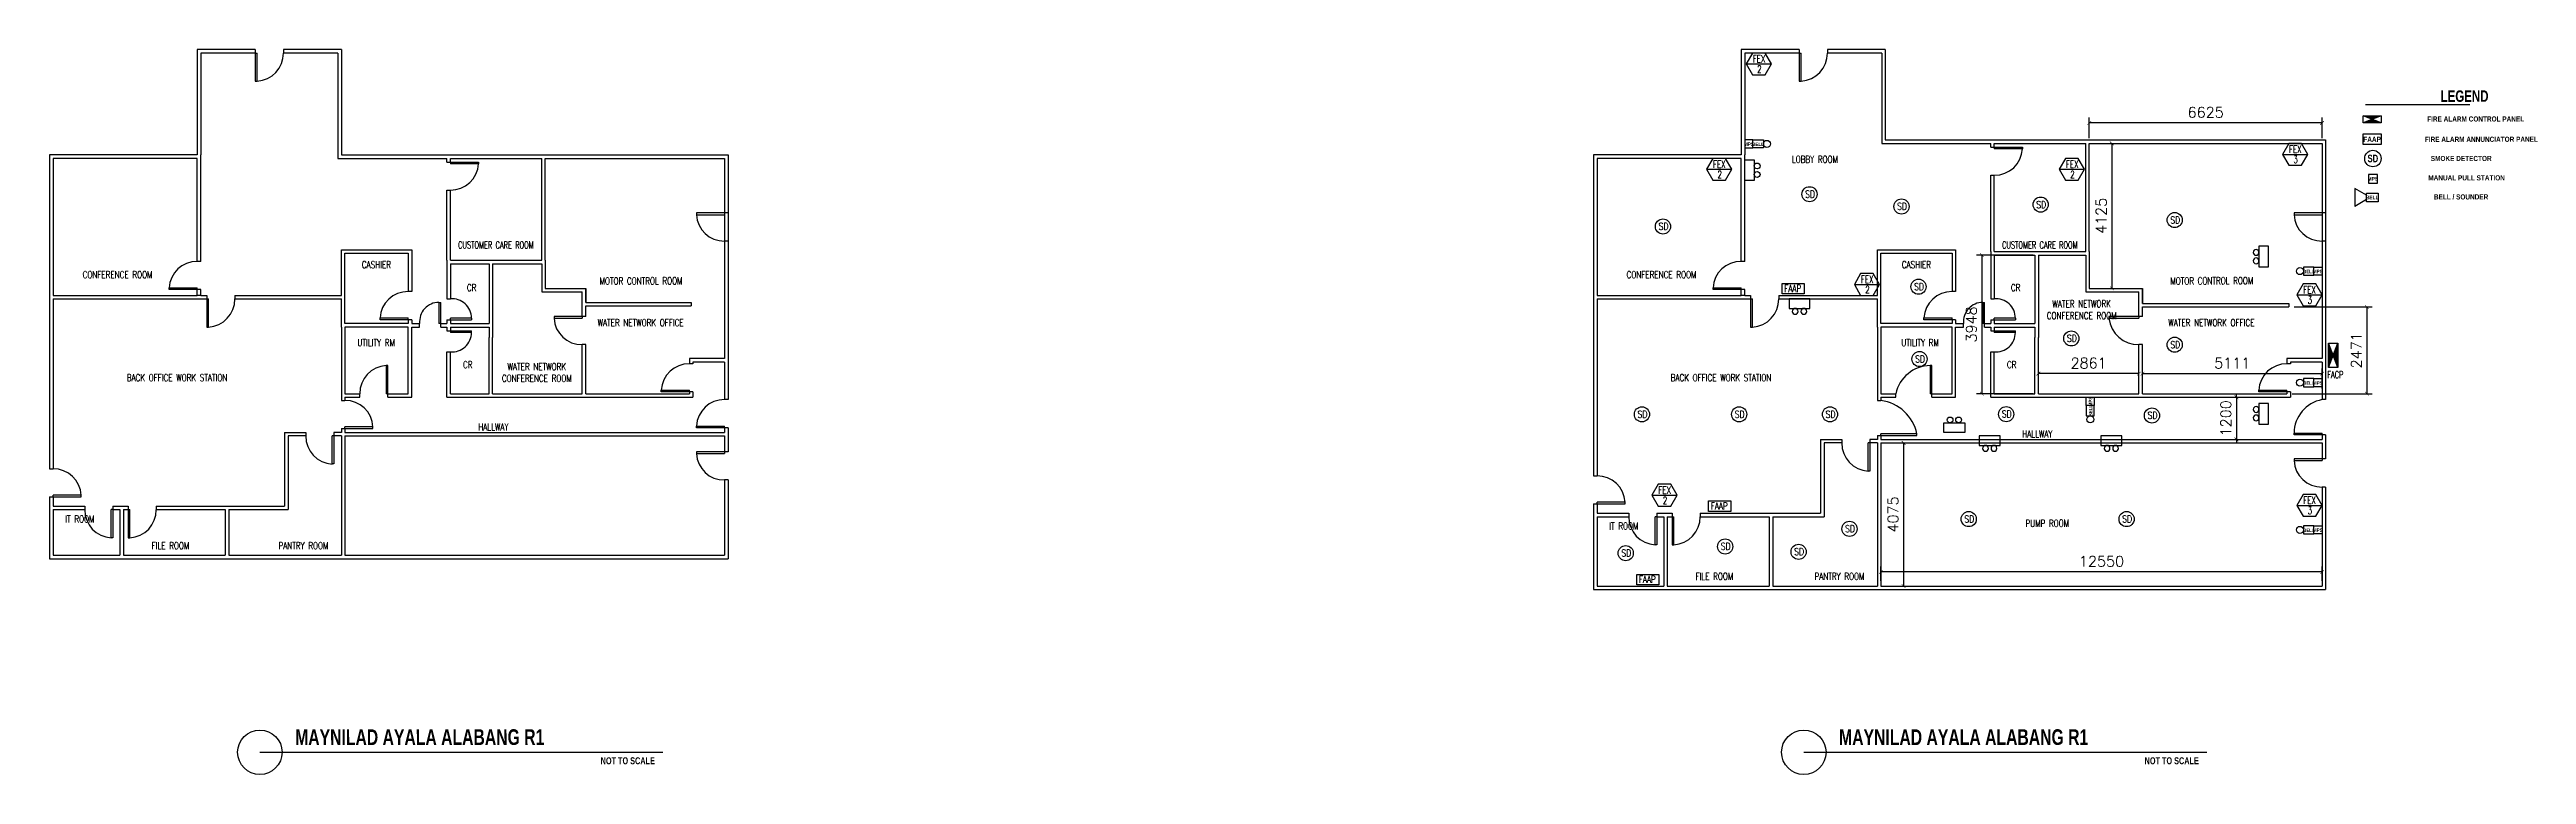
# Model space of a CAD drawing. Header units: millimetres. Extents: x 574095 to 829954, y -285467 to -148924.
# Drawn here: x 574095 to 644545, y -200945 to -180306 of the extents above; entities that cross this region are included whole.
import ezdxf

# ---------------------------------------------------------------- set-up
doc = ezdxf.new("R2010")
doc.units = ezdxf.units.MM
doc.header["$LTSCALE"] = 0.5
doc.layers.get('0').update_dxf_attribs({"color": 2})
doc.layers.get('Defpoints').update_dxf_attribs({"color": 140})
doc.layers.add('lighting', color=30, linetype='Continuous')
doc.styles.add('RomanS', font='romans.shx')
doc.styles.get("Standard").update_dxf_attribs({"font": 'romans.shx', "width": 0.75})
doc.dimstyles.new('RomanS 100', dxfattribs={"dimscale": 3, "dimtxt": 100, "dimasz": 35, "dimexe": 50, "dimexo": 50, "dimgap": 50, "dimtad": 1, "dimdec": 0, "dimzin": 0, "dimdsep": 46, "dimtxsty": 'RomanS', "dimblk": 'ARCHTICK', "dimcen": 0, "dimclrd": 1, "dimclre": 1, "dimclrt": 2, "dimadec": 0, "dimazin": 0, "dimtfac": 1, "dimtdec": 0, "dimtix": 1, "dimtmove": 0, "dimatfit": 3, "dimfxl": 1, "dimtolj": 1, "dimtzin": 0, "dimarcsym": 0})

msp = doc.modelspace()

# ---------------------------------------------------------------- texts
at = {"color": 7, "attachment_point": 5}
for s, insert, char_height, width, rotation in [('\\A1;{\\Fbold|c0;LEGEND}', (642784.1, -181635), 326.016, 6819.148, 0.04704), ('\\A1;{\\Fbold|c0;FIRE ALARM CONTROL PANEL}', (643100, -182284.3), 146.109, 4244.333, 0.04704), ('\\A1;{\\Fbold|c0;MPS}', (622430.8, -183002.5), 100, 794.748, 359.95296), ('\\A1;{\\Fbold|c0;BELL}', (622687.4, -183004.1), 100, 794.748, 359.95296), ('\\A1;{\\Fbold|c0;FAAP}', (640154.7, -182862.4), 146.109, 4244.333, 0.04704), ('\\A1;{\\Fbold|c0;FIRE ALARM ANNUNCIATOR PANEL}', (643262.8, -182862.4), 146.109, 4244.333, 0.04704), ('\\A1;{\\C256;LOBBY ROOM}', (624305.6, -183434.3), 200, 9334.35, 0.04704), ('\\A1;{\\Fbold|c0;SD}', (640175.8, -183409), 217.344, 617.064, 0.04704), ('\\A1;{\\Fbold|c0;\\H0.67225x;SMOKE DETECTOR}', (642688.5, -183408.5), 217.344, 5397.887, 0.04704), ('\\A1;{\\Fbold|c0;BELL}', (640157.8, -184517.9), 108.672, 863.668, 359.95296), ('\\A1;{\\Fbold|c0;MPS}', (640178.4, -183987.7), 108.672, 863.668, 359.95296), ('\\A1;{\\Fbold|c0;MANUAL PULL STATION}', (642841.7, -183960.7), 146.109, 6819.148, 0.04704), ('\\A1;{\\Fbold|c0;BELL / SOUNDER}', (642685.8, -184504.3), 146.109, 6819.148, 0.04704), ('\\A1;{\\W0.65;\\C256;CUSTOMER CARE ROOM}', (586788.9, -185867.5), 200, 9334.35, 0.04704), ('\\A1;{\\W0.65;\\C256;CUSTOMER CARE ROOM}', (630702.6, -185867.5), 200, 9334.35, 0.04704), ('\\A1;{\\C256;CONFERENCE ROOM}', (576029.7, -186714.8), 200, 9334.35, 0.04704), ('\\A1;{\\C256;CASHIER}', (583392, -186434.4), 200, 1684.751, 0.04704), ('\\A1;{\\C256;CONFERENCE ROOM}', (619943.4, -186714.8), 200, 9334.35, 0.04704), ('\\A1;{\\C256;CASHIER}', (627193.2, -186434.4), 200, 1909.751, 0.04704), ('\\A1;{\\Fbold|c0;BELL}', (638354.1, -186626.8), 100, 794.748, 0.04704), ('\\A1;{\\Fbold|c0;MPS}', (638610.7, -186625.1), 100, 794.748, 0.04704), ('\\A1;{\\C256;CR}', (586101.2, -187084), 200, 9334.35, 0.04704), ('\\A1;{\\C256;MOTOR CONTROL ROOM}', (590918, -186891.8), 200, 9334.35, 0.04704), ('\\A1;{\\C256;FAAP}', (623674.9, -187109.4), 200, 567.823, 0.04704), ('\\A1;{\\C256;CR}', (630014.9, -187084), 200, 9334.35, 0.04704), ('\\A1;{\\C256;MOTOR CONTROL ROOM}', (635594.2, -186891.1), 200, 10859.349, 0.04704), ('\\A1;{\\C256;WATER NETWORK OFFICE}', (590907.5, -188081.6), 200, 2923.867, 0.04704), ('\\A1;{\\C256;WATER NETWORK CONFERENCE ROOM}', (631893.9, -187712.7), 200, 2236.646, 0.04704), ('\\A1;{\\C256;WATER NETWORK OFFICE}', (635583.8, -188081), 200, 4448.866, 0.04704), ('\\A1;{\\C256;UTILITY RM}', (583385.4, -188652), 200, 9334.35, 0.04704), ('\\A1;{\\C256;UTILITY RM}', (627299.1, -188652), 200, 9334.35, 0.04704), ('\\A1;{\\C256;CR}', (585990.2, -189280.6), 200, 9334.35, 0.04704), ('\\A1;{\\C256;WATER NETWORK CONFERENCE ROOM}', (587953.7, -189502.7), 200, 2289.646, 0.04704), ('\\A1;{\\C256;CR}', (629903.9, -189280.6), 200, 9334.35, 0.04704), ('\\A1;{\\W0.65;\\C256;FACP}', (639109.4, -189559.9), 200, 5809.83, 0.04704), ('\\A1;{\\C256;BACK OFFICE WORK STATION}', (577721.7, -189645.5), 200, 9334.35, 0.04704), ('\\A1;{\\C256;BACK OFFICE WORK STATION}', (621635.5, -189645.5), 200, 9334.35, 0.04704), ('\\A1;{\\Fbold|c0;BELL}', (638354.1, -189801.4), 100, 794.748, 0.04704), ('\\A1;{\\Fbold|c0;MPS}', (638610.7, -189799.8), 100, 794.748, 0.04704), ('\\A1;{\\Fbold|c0;MPS}', (632147, -190328.1), 100, 794.748, 90.04704), ('\\A1;{\\Fbold|c0;BELL}', (632148.7, -190584.7), 100, 794.748, 90.04704), ('\\A1;{\\C256;HALLWAY}', (586719.6, -191050.9), 200, 9334.35, 0.04704), ('\\A1;{\\C256;HALLWAY}', (630633.3, -191250.9), 200, 9334.35, 0.04704), ('\\A1;{\\C256;IT ROOM}', (574957.1, -193674.7), 200, 9334.35, 0.04704), ('\\A1;{\\C256;FAAP}', (621586.1, -193300.3), 200, 567.823, 0.04704), ('\\A1;{\\C256;PUMP ROOM}', (630914.7, -193790.5), 200, 9334.35, 0.04704), ('\\A1;{\\C256;FILE ROOM}', (577533.6, -194432.5), 200, 9334.35, 0.04704), ('\\A1;{\\C256;PANTRY ROOM}', (581315.3, -194427.8), 200, 9334.35, 0.04704), ('\\A1;{\\C256;IT ROOM}', (618870.8, -193874.7), 200, 9334.35, 0.04704), ('\\A1;{\\Fbold|c0;BELL}', (638354.1, -193992.3), 100, 794.748, 0.04704), ('\\A1;{\\Fbold|c0;MPS}', (638610.7, -193990.7), 100, 794.748, 0.04704), ('\\A1;{\\C256;FAAP}', (619539.3, -195390.1), 200, 567.823, 0.04704), ('\\A1;{\\C256;FILE ROOM}', (621447.3, -195307.5), 200, 9334.35, 0.04704), ('\\A1;{\\C256;PANTRY ROOM}', (625004, -195302.8), 200, 9334.35, 0.04704), ('\\A1;{\\Fbold|c0; MAYNILAD AYALA ALABANG R1}', (584561.2, -199885.3), 446.265, 9334.35, 0.04704), ('\\A1;{\\Fbold|c0; MAYNILAD AYALA ALABANG R1}', (628474.9, -199885.3), 446.265, 9334.35, 0.04704), ('\\A1;{\\Fbold|c0;NOT TO SCALE}', (590540.9, -200554.9), 200, 5809.83, 0.04704), ('\\A1;{\\Fbold|c0;NOT TO SCALE}', (634454.6, -200554.9), 200, 5809.83, 0.04704)]:
    msp.add_mtext(s, dxfattribs=dict(at, insert=insert, char_height=char_height, width=width, rotation=rotation))
at = {"color": 2, "transparency": 33554638, "char_height": 200, "attachment_point": 1, "style": 'RomanS'}
for insert in [(624028.2, -184324.1), (619859.5, -185243.2), (626644.6, -184673), (630601.9, -184619), (634414.5, -185058.4), (627128.6, -186956.6), (631473.6, -188428.5), (634414.5, -188607.8), (627156.8, -189015.8), (619261.3, -190589), (622025.6, -190589), (624610.2, -190589), (629622.1, -190586.4), (633767.9, -190622.3), (628556.2, -193571.3), (633046.5, -193571.3), (621629.1, -194353.3), (625164.8, -193850.1), (618800.7, -194541.2), (623716.6, -194503.9)]:
    msp.add_mtext_dynamic_manual_height_columns('{\\W0.8;SD}', width=272.927, gutter_width=12.5, heights=[0], dxfattribs=dict(at, insert=insert))
at = {"layer": 'lighting', "color": 2, "char_height": 210.004, "attachment_point": 1}
for s, insert in [('\\pi155.93;{\\W0.7;FEX}', (637635.1, -183040.6)), ('\\pi281.93;{\\W0.7;3}', (637635.1, -183332.3)), ('\\pi155.93;{\\W0.7;FEX}', (638041.6, -187040.6)), ('\\pi281.93;{\\W0.7;3}', (638041.6, -187332.3)), ('\\pi155.93;{\\W0.7;FEX}', (638041.6, -193033.4)), ('\\pi281.93;{\\W0.7;3}', (638041.6, -193325))]:
    msp.add_mtext_dynamic_manual_height_columns(s, width=661.861, gutter_width=1, heights=[0], dxfattribs=dict(at, insert=insert))

# ---------------------------------------------------------------- blocks, each defined once
blk = doc.blocks.new('VBB')
at = {"layer": 'lighting'}
blk.add_lwpolyline([(435686, 185938), (436669, 185938), (436669, 185486), (435686, 185486)], close=True, dxfattribs=at)
for centre in [(435976, 186076), (436380, 186076)]:
    blk.add_circle(centre, 138, dxfattribs=at)
blk = doc.blocks.new('NMM')
at = {"layer": 'lighting', "color": 1}
blk.add_lwpolyline([(436782, 196044), (436526, 196488), (436013, 196488), (435757, 196044), (436013, 195600), (436526, 195600)], close=True, dxfattribs=at)
blk.add_lwpolyline([(435757, 196044), (436782, 196044)], dxfattribs=at)
at = {"layer": 'lighting', "color": 2, "char_height": 300.01, "attachment_point": 1}
for s, insert in [('\\pi80.926;{\\W0.7;FEX}', (435942, 196402)), ('\\pi260.93;{\\W0.7;2}', (435942, 195985))]:
    blk.add_mtext_dynamic_manual_height_columns(s, width=661.86, gutter_width=1, heights=[0], dxfattribs=dict(at, insert=insert))
blk = doc.blocks.new('_ArchTick')
at = {"color": 0, "linetype": 'ByBlock', "const_width": 0.15}
blk.add_lwpolyline([(-0.5, -0.5), (0.5, 0.5)], dxfattribs=at)
blk = doc.blocks.new('*D94')
at = {"color": 1, "lineweight": -2, "transparency": 16777216}
for p, q in [((632108, -182831), (632108, -182245)), ((638733, -182395), (632108, -182395)), ((638733, -182831), (638733, -182245))]:
    blk.add_line(p, q, dxfattribs=at)
at = {"layer": 'Defpoints', "color": 0, "transparency": 16777216}
for p in [(632108, -182395), (632108, -182981), (638733, -182981)]:
    blk.add_point(p, dxfattribs=at)
at = {"color": 1, "lineweight": -2, "transparency": 16777216, "xscale": 105, "yscale": 105, "zscale": 105, "rotation": 180}
blk.add_blockref('_ArchTick', (632108, -182395), dxfattribs=at)
at = {"color": 1, "lineweight": -2, "transparency": 16777216, "xscale": 105, "yscale": 105, "zscale": 105}
blk.add_blockref('_ArchTick', (638733, -182395), dxfattribs=at)
at = {"color": 2, "transparency": 16777216, "insert": (635421, -182095), "char_height": 300, "attachment_point": 5, "style": 'RomanS'}
blk.add_mtext('\\A1;6625', dxfattribs=at)
blk = doc.blocks.new('*D95')
at = {"color": 1, "lineweight": -2, "transparency": 16777216}
for p, q in [((632258, -182981), (632900, -182981)), ((632750, -182981), (632750, -187106)), ((632258, -187106), (632900, -187106))]:
    blk.add_line(p, q, dxfattribs=at)
at = {"layer": 'Defpoints', "color": 0, "transparency": 16777216}
for p in [(632108, -182981), (632108, -187106), (632750, -187106)]:
    blk.add_point(p, dxfattribs=at)
at = {"color": 1, "lineweight": -2, "transparency": 16777216, "xscale": 105, "yscale": 105, "zscale": 105}
for p, rotation in [((632750, -182981), 90), ((632750, -187106), 270)]:
    blk.add_blockref('_ArchTick', p, dxfattribs=dict(at, rotation=rotation))
at = {"color": 2, "transparency": 16777216, "insert": (632450, -185043), "char_height": 300, "attachment_point": 5, "rotation": 90, "style": 'RomanS'}
blk.add_mtext('\\A1;4125', dxfattribs=at)
blk = doc.blocks.new('*D96')
at = {"color": 1, "lineweight": -2, "transparency": 16777216}
for p, q in [((626183, -195431), (626183, -195028)), ((638733, -195431), (638733, -195028)), ((638733, -195178), (626183, -195178))]:
    blk.add_line(p, q, dxfattribs=at)
at = {"layer": 'Defpoints', "color": 0, "transparency": 16777216}
for p in [(626183, -195178), (626183, -195581), (638733, -195581)]:
    blk.add_point(p, dxfattribs=at)
at = {"color": 1, "lineweight": -2, "transparency": 16777216, "xscale": 105, "yscale": 105, "zscale": 105, "rotation": 180}
blk.add_blockref('_ArchTick', (626183, -195178), dxfattribs=at)
at = {"color": 1, "lineweight": -2, "transparency": 16777216, "xscale": 105, "yscale": 105, "zscale": 105}
blk.add_blockref('_ArchTick', (638733, -195178), dxfattribs=at)
at = {"color": 2, "transparency": 16777216, "insert": (632458, -194878), "char_height": 300, "attachment_point": 5, "style": 'RomanS'}
blk.add_mtext('\\A1;12550', dxfattribs=at)
blk = doc.blocks.new('*D98')
at = {"color": 1, "lineweight": -2, "transparency": 16777216}
for p, q in [((636134, -190206), (636444, -190206)), ((636294, -190206), (636294, -190101)), ((636294, -190206), (636294, -191406)), ((626333, -191506), (626978, -191506)), ((626828, -191506), (626828, -195581)), ((636134, -191406), (636444, -191406)), ((636294, -191406), (636294, -191511)), ((626333, -195581), (626978, -195581))]:
    blk.add_line(p, q, dxfattribs=at)
at = {"layer": 'Defpoints', "color": 0, "transparency": 16777216}
for p in [(635984, -190206), (626183, -191506), (635984, -191406), (636294, -191406), (626183, -195581), (626828, -195581)]:
    blk.add_point(p, dxfattribs=at)
at = {"color": 1, "lineweight": -2, "transparency": 16777216, "xscale": 105, "yscale": 105, "zscale": 105}
for p, rotation in [((636294, -190206), 270), ((626828, -191506), 90), ((636294, -191406), 90), ((626828, -195581), 270)]:
    blk.add_blockref('_ArchTick', p, dxfattribs=dict(at, rotation=rotation))
at = {"color": 2, "transparency": 16777216, "char_height": 300, "attachment_point": 5, "rotation": 90, "style": 'RomanS'}
for s, insert in [('\\A1;1200', (635994, -190806)), ('\\A1;4075', (626528, -193543))]:
    blk.add_mtext(s, dxfattribs=dict(at, insert=insert))
blk = doc.blocks.new('*D99')
at = {"color": 1, "lineweight": -2, "transparency": 16777216}
for p, q in [((630511, -186158), (628904, -186158)), ((629054, -186158), (629054, -190106)), ((630511, -190106), (628904, -190106))]:
    blk.add_line(p, q, dxfattribs=at)
at = {"layer": 'Defpoints', "color": 0, "transparency": 16777216}
for p in [(630661, -186158), (629054, -190106), (630661, -190106)]:
    blk.add_point(p, dxfattribs=at)
at = {"color": 1, "lineweight": -2, "transparency": 16777216, "xscale": 105, "yscale": 105, "zscale": 105}
for p, rotation in [((629054, -186158), 90), ((629054, -190106), 270)]:
    blk.add_blockref('_ArchTick', p, dxfattribs=dict(at, rotation=rotation))
at = {"color": 2, "transparency": 16777216, "insert": (628754, -188132), "char_height": 300, "attachment_point": 5, "rotation": 90, "style": 'RomanS'}
blk.add_mtext('\\A1;3948', dxfattribs=at)
blk = doc.blocks.new('*D100')
at = {"color": 1, "lineweight": -2, "transparency": 16777216}
for p, q in [((630661, -189956), (630661, -189383)), ((633522, -189956), (633522, -189383)), ((633522, -189533), (630661, -189533))]:
    blk.add_line(p, q, dxfattribs=at)
at = {"layer": 'Defpoints', "color": 0, "transparency": 16777216}
for p in [(630661, -189533), (630661, -190106), (633522, -190106)]:
    blk.add_point(p, dxfattribs=at)
at = {"color": 1, "lineweight": -2, "transparency": 16777216, "xscale": 105, "yscale": 105, "zscale": 105, "rotation": 180}
blk.add_blockref('_ArchTick', (630661, -189533), dxfattribs=at)
at = {"color": 1, "lineweight": -2, "transparency": 16777216, "xscale": 105, "yscale": 105, "zscale": 105}
blk.add_blockref('_ArchTick', (633522, -189533), dxfattribs=at)
at = {"color": 2, "transparency": 16777216, "insert": (632092, -189233), "char_height": 300, "attachment_point": 5, "style": 'RomanS'}
blk.add_mtext('\\A1;2861', dxfattribs=at)
blk = doc.blocks.new('*D101')
at = {"color": 1, "lineweight": -2, "transparency": 16777216}
for p, q in [((637933, -187635), (640154, -187635)), ((640004, -187635), (640004, -190106)), ((637883, -190106), (640154, -190106))]:
    blk.add_line(p, q, dxfattribs=at)
at = {"layer": 'Defpoints', "color": 0, "transparency": 16777216}
for p in [(637783, -187635), (637733, -190106), (640004, -190106)]:
    blk.add_point(p, dxfattribs=at)
at = {"color": 1, "lineweight": -2, "transparency": 16777216, "xscale": 105, "yscale": 105, "zscale": 105}
for p, rotation in [((640004, -187635), 90), ((640004, -190106), 270)]:
    blk.add_blockref('_ArchTick', p, dxfattribs=dict(at, rotation=rotation))
at = {"color": 2, "transparency": 16777216, "insert": (639704, -188870), "char_height": 300, "attachment_point": 5, "rotation": 90, "style": 'RomanS'}
blk.add_mtext('\\A1;2471', dxfattribs=at)
blk = doc.blocks.new('*D102')
at = {"color": 1, "lineweight": -2, "transparency": 16777216}
for p, q in [((633622, -189956), (633622, -189383)), ((638733, -189956), (638733, -189383)), ((633622, -189533), (638733, -189533))]:
    blk.add_line(p, q, dxfattribs=at)
at = {"layer": 'Defpoints', "color": 0, "transparency": 16777216}
for p in [(633622, -190106), (638733, -189533), (638733, -190106)]:
    blk.add_point(p, dxfattribs=at)
at = {"color": 1, "lineweight": -2, "transparency": 16777216, "xscale": 105, "yscale": 105, "zscale": 105, "rotation": 180}
blk.add_blockref('_ArchTick', (633622, -189533), dxfattribs=at)
at = {"color": 1, "lineweight": -2, "transparency": 16777216, "xscale": 105, "yscale": 105, "zscale": 105}
blk.add_blockref('_ArchTick', (638733, -189533), dxfattribs=at)
at = {"color": 2, "transparency": 16777216, "insert": (636178, -189233), "char_height": 300, "attachment_point": 5, "style": 'RomanS'}
blk.add_mtext('\\A1;5111', dxfattribs=at)

# ---------------------------------------------------------------- dimensions: what is measured, and where the dimension line sits
at = {"color": 1, "transparency": 33554638}
for base, p1, p2, picture, middle in [((632108.3, -182394.9), (638733.3, -182980.5), (632108.3, -182980.5), '*D94', (635420.8, -182094.9)), ((630661.3, -189533), (633522.3, -190105.5), (630661.3, -190105.5), '*D100', (632091.8, -189233)), ((638733.3, -189533), (633622.3, -190105.5), (638733.3, -190105.5), '*D102', (636177.8, -189233)), ((626183.3, -195178), (638733.3, -195580.5), (626183.3, -195580.5), '*D96', (632458.3, -194878))]:
    dim = msp.add_linear_dim(base=base, p1=p1, p2=p2, dimstyle='RomanS 100', dxfattribs=at)
    dim.commit()
    dim.dimension.update_dxf_attribs({"geometry": picture, "text_midpoint": middle})
for base, p1, p2, picture, middle in [((632749.9, -187105.5), (632108.3, -182980.5), (632108.3, -187105.5), '*D95', (632449.9, -185043)), ((629054, -190105.5), (630661.3, -186157.5), (630661.3, -190105.5), '*D99', (628754, -188131.5)), ((640004, -190105.5), (637783.3, -187634.5), (637733.3, -190105.5), '*D101', (639704, -188870)), ((626828.5, -195580.5), (626183.3, -191505.5), (626183.3, -195580.5), '*D98', (626528.5, -193543)), ((636293.9, -191405.5), (635984.2, -190205.5), (635984.2, -191405.5), '*D98', (635993.9, -190805.5))]:
    dim = msp.add_linear_dim(base=base, p1=p1, p2=p2, angle=90, dimstyle='RomanS 100', dxfattribs=at)
    dim.commit()
    dim.dimension.update_dxf_attribs({"geometry": picture, "text_midpoint": middle})

# ---------------------------------------------------------------- hatches: boundary and pattern name
at = {"transparency": 33554638}
h = msp.add_hatch(dxfattribs=at)
h.set_pattern_fill('ANGLE', color=0, scale=0.730543, angle=90)
h.set_pattern_definition([(90, (504913.4233, -634538.451), (-5.102846324, 3e-16), [3.711160963, -1.39168536]), (180, (504913.4233, -634538.451), (-6e-16, -5.102846324), [3.711160963, -1.39168536])])
h.paths.add_polyline_path([(639900.1, -182194.4), (640155.4, -182291.5), (640410.6, -182194.4)])
h.paths.add_polyline_path([(640155.4, -182291.5), (639900.1, -182388.7), (640410.6, -182388.7)])
h = msp.add_hatch(dxfattribs=at)
h.set_pattern_fill('ANGLE', color=0)
h.set_pattern_definition([(0, (19988.347, -3886.634), (0, 6.985), [5.08, -1.905]), (90, (19988.347, -3886.634), (-6.985, 4e-16), [5.08, -1.905])])
h.paths.add_polyline_path([(639176.7, -188662.4), (639043.8, -189011.8), (639176.7, -189361.1)])
h.paths.add_polyline_path([(639043.8, -189011.8), (638910.8, -188662.4), (638910.8, -189361.1)])

# ---------------------------------------------------------------- linework, layer by layer
at = {"color": 8, "transparency": 33554638}
for p, q in [((579947, -180305.5), (578294.5, -180305.5)), ((578294.5, -180305.5), (578294.5, -183305.5)), ((579947, -180305.5), (579947, -180405.5)), ((582394.5, -180305.5), (580747, -180305.5)), ((580747, -180305.5), (580747, -180405.5)), ((580747, -180305.5), (580747, -180405.5)), ((582394.5, -180305.5), (582394.5, -183305.5)), ((622208.3, -180305.5), (622208.3, -183305.5)), ((623860.8, -180305.5), (622208.3, -180305.5)), ((623860.8, -180305.5), (623860.8, -180405.5)), ((626308.3, -180305.5), (624660.8, -180305.5)), ((624660.8, -180305.5), (624660.8, -180405.5)), ((624660.8, -180305.5), (624660.8, -180405.5)), ((626308.3, -180305.5), (626308.3, -182880.5)), ((578394.5, -180405.5), (578394.5, -183305.5)), ((579947, -180405.5), (578394.5, -180405.5)), ((579947, -180405.5), (579997, -180405.5)), ((579947, -180405.5), (579997, -180405.5)), ((579947, -180405.5), (579947, -181205.5)), ((579997, -181205.5), (579997, -180405.5)), ((582294.5, -180405.5), (580747, -180405.5)), ((582294.5, -180405.5), (582294.5, -183405.5)), ((622308.3, -180405.5), (622308.3, -183305.5)), ((623860.8, -180405.5), (622308.3, -180405.5)), ((623860.8, -180405.5), (623910.8, -180405.5)), ((623860.8, -180405.5), (623910.8, -180405.5)), ((623860.8, -180405.5), (623860.8, -181205.5)), ((623910.8, -181205.5), (623910.8, -180405.5)), ((626208.3, -180405.5), (624660.8, -180405.5)), ((626208.3, -180405.5), (626208.3, -182980.5)), ((579947, -181205.5), (579997, -181205.5)), ((623860.8, -181205.5), (623910.8, -181205.5)), ((626208.3, -182980.5), (629308.3, -182980.5)), ((626308.3, -182880.5), (629508.3, -182880.5)), ((629308.3, -183083.6), (629308.3, -182980.5)), ((629308.3, -183083.6), (629408.3, -183083.6)), ((629408.3, -182980.5), (629508.3, -182980.5)), ((629408.3, -183083.6), (629408.3, -182980.5)), ((629408.3, -183083.6), (629408.3, -183133.6)), ((629408.3, -183083.6), (629408.3, -183133.6)), ((629408.3, -183083.6), (630208.3, -183083.6)), ((630208.3, -183133.6), (629408.3, -183133.6)), ((629508.3, -182880.5), (632008.3, -182880.5)), ((629508.3, -182980.5), (632008.3, -182980.5)), ((630208.3, -183083.6), (630208.3, -183133.6)), ((632008.3, -182880.5), (638833.3, -182880.5)), ((632008.3, -186057.5), (632008.3, -182980.5)), ((632108.3, -182980.5), (638733.3, -182980.5)), ((632108.3, -186057.5), (632108.3, -182980.5)), ((638733.3, -182980.5), (638733.3, -188305.5)), ((638833.3, -182880.5), (638833.3, -188305.5)), ((578294.5, -183305.5), (574094.5, -183305.5)), ((574094.5, -183305.5), (574094.5, -187305.5)), ((578294.5, -183405.5), (574194.5, -183405.5)), ((574194.5, -183405.5), (574194.5, -187305.5)), ((578294.5, -186341), (578294.5, -183405.5)), ((578394.5, -186341), (578394.5, -183305.5)), ((582294.5, -183405.5), (585394.5, -183405.5)), ((582394.5, -183305.5), (585594.5, -183305.5)), ((585394.5, -183508.6), (585394.5, -183405.5)), ((585394.5, -183508.6), (585494.5, -183508.6)), ((585494.5, -183405.5), (585594.5, -183405.5)), ((585494.5, -183508.6), (585494.5, -183405.5)), ((585494.5, -183508.6), (585494.5, -183558.6)), ((585494.5, -183508.6), (585494.5, -183558.6)), ((585494.5, -183508.6), (586294.5, -183508.6)), ((586294.5, -183558.6), (585494.5, -183558.6)), ((585594.5, -183305.5), (588094.5, -183305.5)), ((585594.5, -183405.5), (588094.5, -183405.5)), ((586294.5, -183508.6), (586294.5, -183558.6)), ((588094.5, -183305.5), (593394.5, -183305.5)), ((588094.5, -186305.5), (588094.5, -183405.5)), ((588194.5, -183405.5), (593294.5, -183405.5)), ((588194.5, -186305.5), (588194.5, -183405.5)), ((593294.5, -183405.5), (593294.5, -188305.5)), ((593394.5, -183305.5), (593394.5, -188305.5)), ((622208.3, -183305.5), (618008.3, -183305.5)), ((618008.3, -183305.5), (618008.3, -187305.5)), ((622208.3, -183405.5), (618108.3, -183405.5)), ((618108.3, -183405.5), (618108.3, -187305.5)), ((622208.3, -186341), (622208.3, -183405.5)), ((622308.3, -186341), (622308.3, -183305.5)), ((585394.5, -186305.5), (585394.5, -184308.6)), ((585394.5, -184308.6), (585494.5, -184308.6)), ((585394.5, -184308.6), (585494.5, -184308.6)), ((585494.5, -186305.5), (585494.5, -184308.6)), ((629308.3, -186057.5), (629308.3, -183883.6)), ((629308.3, -183883.6), (629408.3, -183883.6)), ((629308.3, -183883.6), (629408.3, -183883.6)), ((629408.3, -186057.5), (629408.3, -183883.6)), ((593294.5, -184958.8), (592494.5, -184958.8)), ((592494.5, -184958.8), (592494.5, -185008.8)), ((592494.5, -185008.8), (593294.5, -185008.8)), ((593294.5, -184958.8), (593294.5, -185008.8)), ((593294.5, -184958.8), (593294.5, -185008.8)), ((593394.5, -184958.8), (593294.5, -184958.8)), ((638733.3, -184958.8), (637933.3, -184958.8)), ((637933.3, -184958.8), (637933.3, -185008.8)), ((637933.3, -185008.8), (638733.3, -185008.8)), ((638733.3, -184958.8), (638733.3, -185008.8)), ((638733.3, -184958.8), (638733.3, -185008.8)), ((638833.3, -184958.8), (638733.3, -184958.8)), ((593394.5, -185758.8), (593294.5, -185758.8)), ((593394.5, -185758.8), (593294.5, -185758.8)), ((638833.3, -185758.8), (638733.3, -185758.8)), ((638833.3, -185758.8), (638733.3, -185758.8)), ((578394.5, -186341), (578294.5, -186341)), ((582394.5, -187305.5), (582394.5, -186005.5)), ((582394.5, -186005.5), (584394.5, -186005.5)), ((582494.5, -186105.5), (584294.5, -186105.5)), ((582494.5, -188105.5), (582494.5, -186105.5)), ((584294.5, -186105.5), (584294.5, -187198.1)), ((584394.5, -186005.5), (584394.5, -187198.1)), ((585394.5, -186305.5), (585394.5, -187402.8)), ((585494.5, -186305.5), (588094.5, -186305.5)), ((585494.5, -186405.5), (586594.5, -186405.5)), ((585494.5, -186405.5), (585494.5, -187402.8)), ((586594.5, -186405.5), (586594.5, -188105.5)), ((586694.5, -186405.5), (588094.5, -186405.5)), ((586694.5, -186405.5), (586694.5, -188505.5)), ((588094.5, -186405.5), (588094.5, -187205.5)), ((588194.5, -186305.5), (588194.5, -187105.5)), ((622308.3, -186341), (622208.3, -186341)), ((626083.3, -186005.5), (628308.3, -186005.5)), ((626083.3, -187305.5), (626083.3, -186005.5)), ((626183.3, -186105.5), (628208.3, -186105.5)), ((626183.3, -188105.5), (626183.3, -186105.5)), ((628208.3, -186105.5), (628208.3, -187198.1)), ((628308.3, -186005.5), (628308.3, -187198.1)), ((629308.3, -186057.5), (629308.3, -187402.8)), ((629408.3, -186057.5), (632008.3, -186057.5)), ((629408.3, -186157.5), (630561.3, -186157.5)), ((629408.3, -186157.5), (629408.3, -187402.8)), ((630561.3, -186157.5), (630561.3, -188105.5)), ((630661.3, -186157.5), (630661.3, -188505.5)), ((630661.3, -186157.5), (632008.3, -186157.5)), ((632008.3, -186157.5), (632008.3, -187205.5)), ((632108.3, -186057.5), (632108.3, -187105.5)), ((574094.5, -187305.5), (574094.5, -192244.2)), ((574194.5, -187305.5), (578294.5, -187305.5)), ((577494.5, -187141), (577494.5, -187091)), ((577494.5, -187091), (578294.5, -187091)), ((578394.5, -187141), (577494.5, -187141)), ((578294.5, -187141), (578294.5, -187091)), ((578294.5, -187305.5), (578294.5, -187141)), ((578294.5, -187305.5), (578294.5, -187255.5)), ((578394.5, -187305.5), (578294.5, -187305.5)), ((578394.5, -187305.5), (578394.5, -187141)), ((578394.5, -187305.5), (578563.8, -187305.5)), ((578563.8, -187305.5), (578563.8, -187405.5)), ((579363.8, -187305.5), (582394.5, -187305.5)), ((579363.8, -187305.5), (579363.8, -187405.5)), ((579363.8, -187305.5), (579363.8, -187405.5)), ((584394.5, -187198.1), (584294.5, -187198.1)), ((584394.5, -187198.1), (584294.5, -187198.1)), ((588094.5, -187205.5), (589244.5, -187205.5)), ((588194.5, -187105.5), (589344.5, -187105.5)), ((589244.5, -187906.1), (589244.5, -187205.5)), ((589344.5, -187105.5), (589344.5, -187505.5)), ((589344.5, -187505.5), (589344.5, -187105.5)), ((618008.3, -187305.5), (618008.3, -192444.2)), ((618108.3, -187305.5), (622208.3, -187305.5)), ((621408.3, -187141), (621408.3, -187091)), ((621408.3, -187091), (622208.3, -187091)), ((622308.3, -187141), (621408.3, -187141)), ((622208.3, -187141), (622208.3, -187091)), ((622208.3, -187305.5), (622208.3, -187141)), ((622208.3, -187305.5), (622208.3, -187255.5)), ((622308.3, -187305.5), (622208.3, -187305.5)), ((622308.3, -187305.5), (622308.3, -187141)), ((622308.3, -187305.5), (622477.5, -187305.5)), ((622477.5, -187305.5), (622477.5, -187405.5)), ((623277.5, -187305.5), (623277.5, -187405.5)), ((623277.5, -187305.5), (623277.5, -187405.5)), ((623277.5, -187305.5), (626083.3, -187305.5)), ((628308.3, -187198.1), (628208.3, -187198.1)), ((628308.3, -187198.1), (628208.3, -187198.1)), ((632008.3, -187205.5), (633522.3, -187205.5)), ((632108.3, -187105.5), (633622.3, -187105.5)), ((633522.3, -187906.1), (633522.3, -187205.5)), ((633622.3, -187105.5), (633622.3, -187534.5)), ((633622.3, -187534.5), (633622.3, -187105.5)), ((574194.5, -187405.5), (578394.5, -187405.5)), ((574194.5, -187405.5), (574194.5, -192244.2)), ((578394.5, -187405.5), (578563.8, -187405.5)), ((578563.8, -187405.5), (578613.8, -187405.5)), ((578563.8, -187405.5), (578613.8, -187405.5)), ((578563.8, -187405.5), (578563.8, -188205.5)), ((578613.8, -188205.5), (578613.8, -187405.5)), ((579363.8, -187405.5), (582394.5, -187405.5)), ((582394.5, -188205.5), (582394.5, -187405.5)), ((583494.5, -187998.1), (583494.5, -187948.1)), ((583494.5, -187948.1), (584294.5, -187948.1)), ((584294.5, -187998.1), (583494.5, -187998.1)), ((584294.5, -187998.1), (584294.5, -187948.1)), ((584294.5, -187998.1), (584294.5, -187948.1)), ((584294.5, -187998.1), (584294.5, -188105.5)), ((584394.5, -187998.1), (584294.5, -187998.1)), ((584394.5, -187998.1), (584394.5, -188105.5)), ((585170.6, -187505.5), (585170.6, -188105.5)), ((585170.6, -187505.5), (585220.6, -187505.5)), ((585220.6, -188105.5), (585220.6, -187505.5)), ((585394.5, -187402.8), (585494.5, -187402.8)), ((585394.5, -188002.8), (585394.5, -188105.5)), ((585394.5, -188002.8), (585494.5, -188002.8)), ((585494.5, -188002.8), (585494.5, -187952.8)), ((586094.5, -187952.8), (585494.5, -187952.8)), ((585494.5, -188002.8), (585494.5, -188105.5)), ((585494.5, -188002.8), (586094.5, -188002.8)), ((586094.5, -187952.8), (586094.5, -188002.8)), ((589244.5, -187906.1), (588444.5, -187906.1)), ((588444.5, -187906.1), (588444.5, -187956.1)), ((588444.5, -187956.1), (589244.5, -187956.1)), ((589244.5, -187906.1), (589244.5, -187956.1)), ((589244.5, -187906.1), (589244.5, -187956.1)), ((589344.5, -187906.1), (589244.5, -187906.1)), ((589344.5, -187505.5), (592344.5, -187505.5)), ((589344.5, -187605.5), (592344.5, -187605.5)), ((589344.5, -187906.1), (589344.5, -187605.5)), ((592344.5, -187505.5), (592344.5, -187605.5)), ((618108.3, -187405.5), (622308.3, -187405.5)), ((618108.3, -187405.5), (618108.3, -192444.2)), ((622308.3, -187405.5), (622477.5, -187405.5)), ((622477.5, -187405.5), (622527.5, -187405.5)), ((622477.5, -187405.5), (622527.5, -187405.5)), ((622477.5, -187405.5), (622477.5, -188205.5)), ((622527.5, -188205.5), (622527.5, -187405.5)), ((623277.5, -187405.5), (626083.3, -187405.5)), ((626083.3, -188205.5), (626083.3, -187405.5)), ((627408.3, -187998.1), (627408.3, -187948.1)), ((627408.3, -187948.1), (628208.3, -187948.1)), ((628208.3, -187998.1), (627408.3, -187998.1)), ((628208.3, -187998.1), (628208.3, -187948.1)), ((628208.3, -187998.1), (628208.3, -187948.1)), ((628308.3, -187998.1), (628208.3, -187998.1)), ((628208.3, -187998.1), (628208.3, -188105.5)), ((628308.3, -187998.1), (628308.3, -188105.5)), ((629084.3, -187505.5), (629084.3, -188105.5)), ((629084.3, -187505.5), (629134.3, -187505.5)), ((629134.3, -188105.5), (629134.3, -187505.5)), ((629308.3, -187402.8), (629408.3, -187402.8)), ((629308.3, -188002.8), (629408.3, -188002.8)), ((629308.3, -188002.8), (629308.3, -188105.5)), ((629408.3, -188002.8), (629408.3, -187952.8)), ((630008.3, -187952.8), (629408.3, -187952.8)), ((629408.3, -188002.8), (630008.3, -188002.8)), ((629408.3, -188002.8), (629408.3, -188105.5)), ((630008.3, -187952.8), (630008.3, -188002.8)), ((633522.3, -187906.1), (632669.3, -187906.1)), ((632669.3, -187906.1), (632669.3, -187956.1)), ((632669.3, -187956.1), (633522.3, -187956.1)), ((633522.3, -187906.1), (633522.3, -187956.1)), ((633522.3, -187906.1), (633522.3, -187956.1)), ((633622.3, -187906.1), (633522.3, -187906.1)), ((633622.3, -187534.5), (637783.3, -187534.5)), ((633622.3, -187634.5), (637783.3, -187634.5)), ((633622.3, -187906.1), (633622.3, -187634.5)), ((637783.3, -187534.5), (637783.3, -187634.5)), ((578563.8, -188205.5), (578613.8, -188205.5)), ((582394.5, -188205.5), (582394.5, -190296.5)), ((584294.5, -188105.5), (582494.5, -188105.5)), ((584294.5, -188205.5), (582494.5, -188205.5)), ((582494.5, -188205.5), (582494.5, -190105.5)), ((584294.5, -190105.5), (584294.5, -188205.5)), ((584394.5, -188105.5), (584620.6, -188105.5)), ((584394.5, -190205.5), (584394.5, -188205.5)), ((584394.5, -188205.5), (584620.6, -188205.5)), ((584620.6, -188205.5), (584620.6, -188105.5)), ((585220.6, -188105.5), (585170.6, -188105.5)), ((585220.6, -188105.5), (585394.5, -188105.5)), ((585220.6, -188205.5), (585220.6, -188105.5)), ((585220.6, -188205.5), (585394.5, -188205.5)), ((585394.5, -188205.5), (585394.5, -188312.2)), ((585394.5, -188312.2), (585494.5, -188312.2)), ((585494.5, -188105.5), (586594.5, -188105.5)), ((585494.5, -188205.5), (586594.5, -188205.5)), ((585494.5, -188205.5), (585494.5, -188362.2)), ((585494.5, -188312.2), (585494.5, -188362.2)), ((585494.5, -188312.2), (586094.5, -188312.2)), ((586094.5, -188362.2), (585494.5, -188362.2)), ((586094.5, -188362.2), (586094.5, -188312.2)), ((586594.5, -188205.5), (586594.5, -188505.5)), ((586594.5, -190105.5), (586594.5, -188505.5)), ((586694.5, -190105.5), (586694.5, -188505.5)), ((589244.5, -190105.5), (589244.5, -188706.1)), ((589344.5, -188706.1), (589244.5, -188706.1)), ((589344.5, -188706.1), (589244.5, -188706.1)), ((589344.5, -190105.5), (589344.5, -188706.1)), ((593294.5, -188305.5), (593294.5, -189105.5)), ((593394.5, -188305.5), (593394.5, -189305.5)), ((622477.5, -188205.5), (622527.5, -188205.5)), ((626083.3, -188205.5), (626083.3, -190296.5)), ((628208.3, -188105.5), (626183.3, -188105.5)), ((628208.3, -188205.5), (626183.3, -188205.5)), ((626183.3, -188205.5), (626183.3, -190105.5)), ((628208.3, -190105.5), (628208.3, -188205.5)), ((628308.3, -188105.5), (628534.3, -188105.5)), ((628308.3, -190205.5), (628308.3, -188205.5)), ((628308.3, -188205.5), (628534.3, -188205.5)), ((628534.3, -188205.5), (628534.3, -188105.5)), ((629134.3, -188105.5), (629084.3, -188105.5)), ((629134.3, -188205.5), (629134.3, -188105.5)), ((629134.3, -188105.5), (629308.3, -188105.5)), ((629134.3, -188205.5), (629308.3, -188205.5)), ((629308.3, -188205.5), (629308.3, -188312.2)), ((629308.3, -188312.2), (629408.3, -188312.2)), ((629408.3, -188105.5), (630561.3, -188105.5)), ((629408.3, -188205.5), (629408.3, -188362.2)), ((629408.3, -188205.5), (630561.3, -188205.5)), ((629408.3, -188312.2), (629408.3, -188362.2)), ((629408.3, -188312.2), (630008.3, -188312.2)), ((630008.3, -188362.2), (629408.3, -188362.2)), ((630008.3, -188362.2), (630008.3, -188312.2)), ((630561.3, -188205.5), (630561.3, -188505.5)), ((630561.3, -190105.5), (630561.3, -188505.5)), ((630661.3, -190105.5), (630661.3, -188505.5)), ((633522.3, -190105.5), (633522.3, -188706.1)), ((633622.3, -188706.1), (633522.3, -188706.1)), ((633622.3, -188706.1), (633522.3, -188706.1)), ((633622.3, -190105.5), (633622.3, -188706.1)), ((638733.3, -188305.5), (638733.3, -189105.5)), ((638833.3, -188305.5), (638833.3, -189305.5)), ((583720.1, -189305.5), (583670.1, -189305.5)), ((583670.1, -189305.5), (583670.1, -190105.5)), ((583720.1, -190105.5), (583720.1, -189305.5)), ((585394.5, -190205.5), (585394.5, -188912.2)), ((585394.5, -188912.2), (585494.5, -188912.2)), ((585494.5, -190105.5), (585494.5, -188912.2)), ((593294.5, -189105.5), (592294.5, -189105.5)), ((592294.5, -189105.5), (592294.5, -189254)), ((592394.5, -189254), (592294.5, -189254)), ((592394.5, -189254), (592294.5, -189254)), ((593294.5, -189205.5), (592394.5, -189205.5)), ((592394.5, -189205.5), (592394.5, -189254)), ((593294.5, -189205.5), (593294.5, -189305.5)), ((593294.5, -189305.5), (593294.5, -190273.8)), ((593394.5, -189305.5), (593394.5, -190273.8)), ((627633.9, -189305.5), (627583.9, -189305.5)), ((627583.9, -189305.5), (627583.9, -190105.5)), ((627633.9, -190105.5), (627633.9, -189305.5)), ((629308.3, -190205.5), (629308.3, -188912.2)), ((629308.3, -188912.2), (629408.3, -188912.2)), ((629408.3, -190105.5), (629408.3, -188912.2)), ((638733.3, -189105.5), (637733.3, -189105.5)), ((637733.3, -189105.5), (637733.3, -189254)), ((637833.3, -189254), (637733.3, -189254)), ((637833.3, -189254), (637733.3, -189254)), ((638733.3, -189205.5), (637833.3, -189205.5)), ((637833.3, -189205.5), (637833.3, -189254)), ((638733.3, -189205.5), (638733.3, -189305.5)), ((638733.3, -189305.5), (638733.3, -190273.8)), ((638833.3, -189305.5), (638833.3, -190273.8)), ((582494.5, -190105.5), (582920.1, -190105.5)), ((582494.5, -190205.5), (582920.1, -190205.5)), ((582494.5, -190205.5), (582494.5, -190296.5)), ((582920.1, -190205.5), (582920.1, -190105.5)), ((582920.1, -190205.5), (582920.1, -190105.5)), ((583720.1, -190105.5), (583670.1, -190105.5)), ((583720.1, -190105.5), (583670.1, -190105.5)), ((583720.1, -190105.5), (584294.5, -190105.5)), ((583720.1, -190205.5), (583720.1, -190105.5)), ((583720.1, -190205.5), (584394.5, -190205.5)), ((585394.5, -190205.5), (586594.5, -190205.5)), ((585494.5, -190105.5), (586594.5, -190105.5)), ((586594.5, -190205.5), (589094.5, -190205.5)), ((586694.5, -190105.5), (589094.5, -190105.5)), ((589094.5, -190105.5), (589244.5, -190105.5)), ((589094.5, -190205.5), (592394.5, -190205.5)), ((589344.5, -190105.5), (592294.5, -190105.5)), ((591494.5, -190054), (591494.5, -190004)), ((591494.5, -190004), (592294.5, -190004)), ((592294.5, -190054), (591494.5, -190054)), ((592294.5, -190054), (592294.5, -190004)), ((592294.5, -190054), (592294.5, -190004)), ((592294.5, -190054), (592294.5, -190105.5)), ((592394.5, -190054), (592294.5, -190054)), ((592394.5, -190054), (592394.5, -190205.5)), ((626183.3, -190105.5), (626608.9, -190105.5)), ((626183.3, -190205.5), (626608.9, -190205.5)), ((626183.3, -190205.5), (626183.3, -190296.5)), ((626608.9, -190205.5), (626608.9, -190105.5)), ((626608.9, -190205.5), (626608.9, -190105.5)), ((627633.9, -190105.5), (627583.9, -190105.5)), ((627633.9, -190105.5), (627583.9, -190105.5)), ((627633.9, -190205.5), (627633.9, -190105.5)), ((627633.9, -190105.5), (628208.3, -190105.5)), ((627633.9, -190205.5), (628308.3, -190205.5)), ((629308.3, -190205.5), (630561.3, -190205.5)), ((629408.3, -190105.5), (630561.3, -190105.5)), ((630561.3, -190205.5), (633372.3, -190205.5)), ((630661.3, -190105.5), (633372.3, -190105.5)), ((633372.3, -190105.5), (633522.3, -190105.5)), ((633372.3, -190205.5), (637833.3, -190205.5)), ((633622.3, -190105.5), (637733.3, -190105.5)), ((636933.3, -190054), (636933.3, -190004)), ((636933.3, -190004), (637733.3, -190004)), ((637733.3, -190054), (636933.3, -190054)), ((637733.3, -190054), (637733.3, -190004)), ((637733.3, -190054), (637733.3, -190004)), ((637833.3, -190054), (637733.3, -190054)), ((637733.3, -190054), (637733.3, -190105.5)), ((637833.3, -190054), (637833.3, -190205.5)), ((582394.5, -190296.5), (582494.5, -190296.5)), ((593394.5, -190273.8), (593294.5, -190273.8)), ((593394.5, -190273.8), (593294.5, -190273.8)), ((626083.3, -190296.5), (626183.3, -190296.5)), ((638833.3, -190273.8), (638733.3, -190273.8)), ((638833.3, -190273.8), (638733.3, -190273.8)), ((580777.2, -191205.5), (580777.2, -193305.5)), ((581382.4, -191305.5), (580877.2, -191305.5)), ((580877.2, -191305.5), (580877.2, -193405.5)), ((581382.4, -191205.5), (581382.4, -191305.5)), ((581382.4, -191205.5), (581382.4, -191305.5)), ((582182.4, -191305.5), (582132.4, -191305.5)), ((582182.4, -191305.5), (582132.4, -191305.5)), ((582132.4, -192105.5), (582132.4, -191305.5)), ((582394.5, -191205.5), (582182.4, -191205.5)), ((582182.4, -191205.5), (582182.4, -191305.5)), ((582394.5, -191305.5), (582182.4, -191305.5)), ((582182.4, -191305.5), (582182.4, -192105.5)), ((582394.5, -191096.5), (582394.5, -191205.5)), ((582394.5, -191096.5), (582494.5, -191096.5)), ((582394.5, -191305.5), (582394.5, -194705.5)), ((582494.5, -191096.5), (582494.5, -191046.5)), ((582494.5, -191096.5), (582494.5, -191046.5)), ((583294.5, -191046.5), (582494.5, -191046.5)), ((582494.5, -191096.5), (582494.5, -191205.5)), ((582494.5, -191096.5), (583294.5, -191096.5)), ((582494.5, -191205.5), (593294.5, -191205.5)), ((582494.5, -191305.5), (582494.5, -194705.5)), ((582494.5, -191305.5), (593294.5, -191305.5)), ((583294.5, -191096.5), (583294.5, -191046.5)), ((592494.5, -191073.8), (592494.5, -191023.8)), ((592494.5, -191023.8), (593294.5, -191023.8)), ((593294.5, -191073.8), (592494.5, -191073.8)), ((593294.5, -191073.8), (593294.5, -191023.8)), ((593294.5, -191073.8), (593294.5, -191023.8)), ((593294.5, -191073.8), (593294.5, -191205.5)), ((593394.5, -191073.8), (593294.5, -191073.8)), ((593294.5, -191305.5), (593294.5, -191760.3)), ((593394.5, -191073.8), (593394.5, -191760.3)), ((624465.9, -191405.5), (624465.9, -193505.5)), ((624565.9, -191505.5), (624565.9, -193605.5)), ((625071.1, -191505.5), (624565.9, -191505.5)), ((625071.1, -191405.5), (625071.1, -191505.5)), ((625071.1, -191405.5), (625071.1, -191505.5)), ((625871.1, -191505.5), (625821.1, -191505.5)), ((625871.1, -191505.5), (625821.1, -191505.5)), ((625821.1, -192305.5), (625821.1, -191505.5)), ((626083.3, -191405.5), (625871.1, -191405.5)), ((625871.1, -191405.5), (625871.1, -191505.5)), ((626083.3, -191505.5), (625871.1, -191505.5)), ((625871.1, -191505.5), (625871.1, -192305.5)), ((626083.3, -191296.5), (626183.3, -191296.5)), ((626083.3, -191296.5), (626083.3, -191405.5)), ((626083.3, -191505.5), (626083.3, -195580.5)), ((626183.3, -191296.5), (626183.3, -191246.5)), ((626183.3, -191296.5), (626183.3, -191246.5)), ((627208.3, -191246.5), (626183.3, -191246.5)), ((626183.3, -191296.5), (627208.3, -191296.5)), ((626183.3, -191296.5), (626183.3, -191405.5)), ((626183.3, -191405.5), (638733.3, -191405.5)), ((626183.3, -191505.5), (626183.3, -195580.5)), ((626183.3, -191505.5), (638733.3, -191505.5)), ((627208.3, -191296.5), (627208.3, -191246.5)), ((637933.3, -191273.8), (637933.3, -191223.8)), ((637933.3, -191223.8), (638733.3, -191223.8)), ((638733.3, -191273.8), (637933.3, -191273.8)), ((638733.3, -191273.8), (638733.3, -191223.8)), ((638733.3, -191273.8), (638733.3, -191223.8)), ((638733.3, -191273.8), (638733.3, -191405.5)), ((638833.3, -191273.8), (638733.3, -191273.8)), ((638733.3, -191505.5), (638733.3, -191960.3)), ((638833.3, -191273.8), (638833.3, -191960.3)), ((574094.5, -192244.2), (574194.5, -192244.2)), ((574094.5, -192244.2), (574194.5, -192244.2)), ((582182.4, -192105.5), (582132.4, -192105.5)), ((593294.5, -191760.3), (592494.5, -191760.3)), ((592494.5, -191760.3), (592494.5, -191810.3)), ((592494.5, -191810.3), (593294.5, -191810.3)), ((593294.5, -191760.3), (593294.5, -191810.3)), ((593294.5, -191760.3), (593294.5, -191810.3)), ((593394.5, -191760.3), (593294.5, -191760.3)), ((625871.1, -192305.5), (625821.1, -192305.5)), ((638733.3, -191960.3), (637933.3, -191960.3)), ((637933.3, -191960.3), (637933.3, -192010.3)), ((637933.3, -192010.3), (638733.3, -192010.3)), ((638733.3, -191960.3), (638733.3, -192010.3)), ((638733.3, -191960.3), (638733.3, -192010.3)), ((638833.3, -191960.3), (638733.3, -191960.3)), ((574194.5, -193044.2), (574194.5, -192994.2)), ((574194.5, -193044.2), (574194.5, -192994.2)), ((574994.5, -192994.2), (574194.5, -192994.2)), ((574994.5, -193044.2), (574994.5, -192994.2)), ((593294.5, -192560.3), (593294.5, -194705.5)), ((593394.5, -192560.3), (593294.5, -192560.3)), ((593394.5, -192560.3), (593294.5, -192560.3)), ((593394.5, -192560.3), (593394.5, -194805.5)), ((618008.3, -192444.2), (618108.3, -192444.2)), ((618008.3, -192444.2), (618108.3, -192444.2)), ((638833.3, -192760.3), (638733.3, -192760.3)), ((638833.3, -192760.3), (638733.3, -192760.3)), ((638733.3, -192760.3), (638733.3, -195580.5)), ((638833.3, -192760.3), (638833.3, -195680.5)), ((574094.5, -193044.2), (574094.5, -193305.5)), ((574094.5, -193044.2), (574194.5, -193044.2)), ((574094.5, -193305.5), (574094.5, -194805.5)), ((574094.5, -193305.5), (574094.5, -194805.5)), ((574194.5, -193044.2), (574194.5, -193305.5)), ((574194.5, -193044.2), (574994.5, -193044.2)), ((574194.5, -193305.5), (575098.5, -193305.5)), ((574194.5, -193405.5), (574194.5, -194705.5)), ((574194.5, -193405.5), (574194.5, -194705.5)), ((574194.5, -193405.5), (575098.5, -193405.5)), ((575098.5, -193305.5), (575098.5, -193405.5)), ((575098.5, -193305.5), (575098.5, -193405.5)), ((575898.5, -193405.5), (575848.5, -193405.5)), ((575898.5, -193405.5), (575848.5, -193405.5)), ((575848.5, -194205.5), (575848.5, -193405.5)), ((575898.5, -193305.5), (576327.8, -193305.5)), ((575898.5, -193305.5), (575898.5, -193405.5)), ((575898.5, -193405.5), (576094.5, -193405.5)), ((575898.5, -193405.5), (575898.5, -194205.5)), ((576094.5, -193405.5), (576094.5, -194705.5)), ((576094.5, -193405.5), (576094.5, -194705.5)), ((576194.5, -193405.5), (576194.5, -194705.5)), ((576194.5, -193405.5), (576194.5, -194705.5)), ((576194.5, -193405.5), (576327.8, -193405.5)), ((576327.8, -193305.5), (576327.8, -193405.5)), ((576327.8, -193405.5), (576377.8, -193405.5)), ((576327.8, -193405.5), (576377.8, -193405.5)), ((576327.8, -193405.5), (576327.8, -194205.5)), ((576377.8, -194205.5), (576377.8, -193405.5)), ((577127.8, -193305.5), (580777.2, -193305.5)), ((577127.8, -193305.5), (577127.8, -193405.5)), ((577127.8, -193305.5), (577127.8, -193405.5)), ((577127.8, -193405.5), (579094.5, -193405.5)), ((579094.5, -193405.5), (579094.5, -194705.5)), ((579094.5, -193405.5), (579094.5, -194705.5)), ((579194.5, -193405.5), (579194.5, -194705.5)), ((579194.5, -193405.5), (579194.5, -194705.5)), ((579194.5, -193405.5), (580877.2, -193405.5)), ((618008.3, -193244.2), (618108.3, -193244.2)), ((618008.3, -193244.2), (618008.3, -193505.5)), ((618008.3, -193505.5), (618008.3, -195680.5)), ((618008.3, -193505.5), (618008.3, -195680.5)), ((618108.3, -193244.2), (618108.3, -193194.2)), ((618108.3, -193244.2), (618108.3, -193194.2)), ((618908.3, -193194.2), (618108.3, -193194.2)), ((618108.3, -193244.2), (618908.3, -193244.2)), ((618108.3, -193244.2), (618108.3, -193505.5)), ((618108.3, -193505.5), (619012.3, -193505.5)), ((618108.3, -193605.5), (618108.3, -195580.5)), ((618108.3, -193605.5), (618108.3, -195580.5)), ((618108.3, -193605.5), (619012.3, -193605.5)), ((618908.3, -193244.2), (618908.3, -193194.2)), ((619012.3, -193505.5), (619012.3, -193605.5)), ((619012.3, -193505.5), (619012.3, -193605.5)), ((619812.3, -193605.5), (619762.3, -193605.5)), ((619812.3, -193605.5), (619762.3, -193605.5)), ((619762.3, -194405.5), (619762.3, -193605.5)), ((619812.3, -193505.5), (619812.3, -193605.5)), ((619812.3, -193505.5), (620241.5, -193505.5)), ((619812.3, -193605.5), (619812.3, -194405.5)), ((619812.3, -193605.5), (620008.3, -193605.5)), ((620008.3, -193605.5), (620008.3, -195580.5)), ((620008.3, -193605.5), (620008.3, -195580.5)), ((620108.3, -193605.5), (620108.3, -195580.5)), ((620108.3, -193605.5), (620108.3, -195580.5)), ((620108.3, -193605.5), (620241.5, -193605.5)), ((620241.5, -193505.5), (620241.5, -193605.5)), ((620241.5, -193605.5), (620291.5, -193605.5)), ((620241.5, -193605.5), (620291.5, -193605.5)), ((620241.5, -193605.5), (620241.5, -194405.5)), ((620291.5, -194405.5), (620291.5, -193605.5)), ((621041.5, -193505.5), (621041.5, -193605.5)), ((621041.5, -193505.5), (621041.5, -193605.5)), ((621041.5, -193505.5), (624465.9, -193505.5)), ((621041.5, -193605.5), (623008.3, -193605.5)), ((623008.3, -193605.5), (623008.3, -195580.5)), ((623008.3, -193605.5), (623008.3, -195580.5)), ((623108.3, -193605.5), (623108.3, -195580.5)), ((623108.3, -193605.5), (623108.3, -195580.5)), ((623108.3, -193605.5), (624565.9, -193605.5)), ((575898.5, -194205.5), (575848.5, -194205.5)), ((576327.8, -194205.5), (576377.8, -194205.5)), ((619812.3, -194405.5), (619762.3, -194405.5)), ((620241.5, -194405.5), (620291.5, -194405.5)), ((574094.5, -194805.5), (582394.5, -194805.5)), ((574194.5, -194705.5), (576094.5, -194705.5)), ((576194.5, -194705.5), (579094.5, -194705.5)), ((579194.5, -194705.5), (582394.5, -194705.5)), ((582394.5, -194805.5), (593394.5, -194805.5)), ((582494.5, -194705.5), (593294.5, -194705.5)), ((618008.3, -195680.5), (626083.3, -195680.5)), ((618108.3, -195580.5), (620008.3, -195580.5)), ((620108.3, -195580.5), (623008.3, -195580.5)), ((623108.3, -195580.5), (626083.3, -195580.5)), ((626083.3, -195680.5), (638833.3, -195680.5)), ((626183.3, -195580.5), (638733.3, -195580.5))]:
    msp.add_line(p, q, dxfattribs=at)
at = {"color": 0, "transparency": 33554638}
for p, q in [((640410.6, -182388.7), (639900.1, -182194.4)), ((640410.6, -182194.4), (639900.1, -182388.7)), ((639962.6, -181871.9), (642937.7, -181871.9)), ((639993.3, -184456.6), (639660.9, -184264.7)), ((639660.9, -184264.7), (639660.9, -184772.3)), ((639993.3, -184580.4), (639660.9, -184772.3)), ((580076.6, -200312.5), (591538.2, -200312.5)), ((623990.3, -200312.5), (635451.9, -200312.5))]:
    msp.add_line(p, q, dxfattribs=at)
at = {"color": 106, "transparency": 33554638}
for p, q in [((638910.8, -189361.1), (639176.7, -188662.4)), ((639176.7, -189361.1), (638910.8, -188662.4))]:
    msp.add_line(p, q, dxfattribs=at)
at = {"color": 0, "transparency": 33554638}
for points in [[(639900.1, -182388.7), (639900.1, -182194.4), (640410.6, -182194.4), (640410.6, -182388.7)], [(639901.5, -182709.3), (640414.7, -182709.3), (640414.7, -183005.6), (639901.5, -183005.6)], [(640306.1, -183861.6), (640052.5, -183861.6), (640052.5, -184115.2), (640306.1, -184115.2)], [(639993.3, -184391.7), (640324.3, -184391.7), (640324.3, -184645.2), (639993.3, -184645.2)]]:
    msp.add_lwpolyline(points, close=True, dxfattribs=at)
at = {"color": 106, "transparency": 33554638}
for points in [[(623372.9, -186966.3), (624002.7, -186966.3), (624002.7, -187264.1), (623372.9, -187264.1)], [(638910.8, -188662.4), (639176.7, -188662.4), (639176.7, -189361.1), (638910.8, -189361.1)], [(621284.2, -193157.2), (621914, -193157.2), (621914, -193455), (621284.2, -193455)], [(619237.4, -195247), (619867.2, -195247), (619867.2, -195544.8), (619237.4, -195544.8)]]:
    msp.add_lwpolyline(points, close=True, dxfattribs=at)
at = {"color": 8, "transparency": 33554638}
for points in [[(580777.2, -191205.5), (581382.4, -191205.5)], [(624465.9, -191405.5), (625071.1, -191405.5)]]:
    msp.add_lwpolyline(points, dxfattribs=at)
at = {"color": 0, "transparency": 33554638}
for centre, radius in [((640177.3, -183410.2), 234.2), ((580076.6, -200312.5), 632.3), ((623990.3, -200312.5), 632.3)]:
    msp.add_circle(centre, radius, dxfattribs=at)
at = {"color": 8, "transparency": 33554638}
for centre, radius, start, end in [((579959, -180418.3), 788.2, 272.770423, 0.924797), ((623872.7, -180418.3), 788.2, 272.770423, 0.924797), ((629421, -183095.5), 788.2, 269.075203, 357.229577), ((585507.3, -183520.5), 788.2, 269.075203, 357.229577), ((593281.8, -184970.7), 788.2, 182.770423, 270.924797), ((638720.5, -184970.7), 788.2, 182.770423, 270.924797), ((578281.8, -187129.1), 788.2, 89.075203, 177.229577), ((622195.5, -187129.1), 788.2, 89.075203, 177.229577), ((584281.8, -187986.2), 788.2, 89.075203, 177.229577), ((628195.5, -187986.2), 788.2, 89.075203, 177.229577), ((578575.7, -187418.3), 788.2, 272.770423, 0.924797), ((585168.3, -188055.6), 550, 89.766675, 185.212431), ((585544.5, -187950.5), 550, 359.766675, 95.212431), ((589231.8, -187918), 788.2, 182.770423, 270.924797), ((622489.4, -187418.3), 788.2, 272.770423, 0.924797), ((629082.1, -188055.6), 550, 89.766675, 185.212431), ((629458.2, -187950.5), 550, 359.766675, 95.212431), ((633502.2, -187868.8), 837.5, 185.983017, 271.3699), ((585544.5, -188364.4), 550, 264.787569, 0.233325), ((629458.2, -188364.4), 550, 264.787569, 0.233325), ((583708.2, -190092.8), 788.2, 92.770423, 180.924797), ((592281.8, -190042.1), 788.2, 89.075203, 177.229577), ((627594.2, -190312.3), 1006.8, 90.587892, 168.150743), ((637720.5, -190042.1), 788.2, 89.075203, 177.229577), ((582507.3, -191084.5), 788.2, 2.770423, 90.924797), ((593281.8, -191061.9), 788.2, 89.075203, 177.229577), ((626023.5, -191496.8), 1210.9, 11.931376, 82.418112), ((638912.9, -191236.9), 979.7, 100.563088, 179.235097), ((582170.5, -191318.3), 788.2, 179.075203, 267.229577), ((625859.2, -191518.3), 788.2, 179.075203, 267.229577), ((574207.3, -193032.3), 788.2, 2.770423, 90.924797), ((593281.8, -191772.2), 788.2, 182.770423, 270.924797), ((638720.5, -191972.2), 788.2, 182.770423, 270.924797), ((618121, -193232.3), 788.2, 2.770423, 90.924797), ((575886.6, -193418.3), 788.2, 179.075203, 267.229577), ((576339.7, -193418.3), 788.2, 272.770423, 0.924797), ((619800.3, -193618.3), 788.2, 179.075203, 267.229577), ((620253.4, -193618.3), 788.2, 272.770423, 0.924797)]:
    msp.add_arc(centre, radius, start, end, dxfattribs=at)
at = {"layer": 'lighting'}
for points in [[(622308.3, -183109.1), (622541.6, -183109.1), (622541.6, -182875.7), (622308.3, -182875.7)], [(622541.6, -182875.7), (622840.2, -182875.7), (622840.2, -183109.1), (622541.6, -183109.1)], [(638499.9, -186498.3), (638201.3, -186498.3), (638201.3, -186731.7), (638499.9, -186731.7)], [(638733.3, -186731.7), (638499.9, -186731.7), (638499.9, -186498.3), (638733.3, -186498.3)], [(632253.6, -190205.5), (632253.6, -190438.9), (632020.2, -190438.9), (632020.2, -190205.5)], [(638499.9, -189673), (638201.3, -189673), (638201.3, -189906.3), (638499.9, -189906.3)], [(638733.3, -189906.3), (638499.9, -189906.3), (638499.9, -189673), (638733.3, -189673)], [(632020.2, -190438.9), (632020.2, -190737.5), (632253.6, -190737.5), (632253.6, -190438.9)], [(638499.9, -193863.9), (638201.3, -193863.9), (638201.3, -194097.3), (638499.9, -194097.3)], [(638733.3, -194097.3), (638499.9, -194097.3), (638499.9, -193863.9), (638733.3, -193863.9)]]:
    msp.add_lwpolyline(points, close=True, dxfattribs=at)
at = {"layer": 'lighting', "color": 1}
for points in [[(638326.8, -183291.4), (638147.4, -182980.5), (637788.4, -182980.5), (637609, -183291.4), (637788.4, -183602.2), (638147.4, -183602.2)], [(638733.3, -187291.3), (638553.8, -186980.5), (638194.9, -186980.5), (638015.4, -187291.3), (638194.9, -187602.2), (638553.8, -187602.2)], [(638733.3, -193284.1), (638553.8, -192973.3), (638194.9, -192973.3), (638015.4, -193284.1), (638194.9, -193594.9), (638553.8, -193594.9)]]:
    msp.add_lwpolyline(points, close=True, dxfattribs=at)
for points in [[(637609, -183291.4), (638326.8, -183291.4)], [(638015.4, -187291.3), (638733.3, -187291.3)], [(638015.4, -193284.1), (638733.3, -193284.1)]]:
    msp.add_lwpolyline(points, dxfattribs=at)
at = {"layer": 'lighting'}
for centre, radius in [((622939.7, -182992.4), 99.5), ((624153.3, -184426.2), 215.5), ((626769.7, -184775.1), 215.5), ((630727.1, -184721.1), 215.5), ((619984.6, -185345.3), 215.5), ((634539.6, -185160.5), 215.5), ((638101.9, -186615), 99.5), ((627253.7, -187058.7), 215.5), ((631598.7, -188530.6), 215.5), ((634539.6, -188709.9), 215.5), ((627281.9, -189117.9), 215.5), ((638101.9, -189789.7), 99.5), ((619386.4, -190691.1), 215.5), ((622150.7, -190691.1), 215.5), ((624735.3, -190691.1), 215.5), ((629747.3, -190688.5), 215.5), ((632136.9, -190836.9), 99.5), ((633893.1, -190724.4), 215.5), ((625289.9, -193952.2), 215.5), ((628681.3, -193673.4), 215.5), ((633171.6, -193673.4), 215.5), ((618925.8, -194643.3), 215.5), ((621754.2, -194455.4), 215.5), ((623841.7, -194606), 215.5), ((638101.9, -193980.6), 99.5)]:
    msp.add_circle(centre, radius, dxfattribs=at)

# ---------------------------------------------------------------- block references
for name, p, xscale, yscale, zscale in [('NMM', (317323.2, -317947), 0.7, 0.7, 0.7), ('NMM', (316192.3, -320947), 0.7, 0.7, 0.7), ('NMM', (326227, -320947), 0.7, 0.7, 0.7), ('NMM', (320398.1, -324225.3), 0.7, 0.7, 0.7), ('VBB', (366565.4, -302496.9), 0.6, 0.6, 0.6), ('NMM', (314638.2, -330225.3), 0.7, 0.7, 0.7)]:
    msp.add_blockref(name, p, dxfattribs=dict(xscale=xscale, yscale=yscale, zscale=zscale))
at = {"yscale": 0.6, "zscale": 0.6}
for p, xscale, rotation in [((511016.9, 77964), 0.6, 270), ((748499.6, 75504.9), -0.6, 90), ((362161.1, -76114.2), -0.6, 180), ((748499.6, 71032.8), -0.6, 90), ((367570.4, -80014.2), -0.6, 180), ((371030.7, -80014.2), -0.6, 180)]:
    msp.add_blockref('VBB', p, dxfattribs=dict(at, xscale=xscale, rotation=rotation))

msp.set_redraw_order([(e.dxf.handle, doc.entitydb.next_handle()) for e in msp.query("TEXT MTEXT ATTDEF DIMENSION ARC_DIMENSION")])  # texts and dimensions are drawn at this point

doc.saveas('drawing.dxf')
